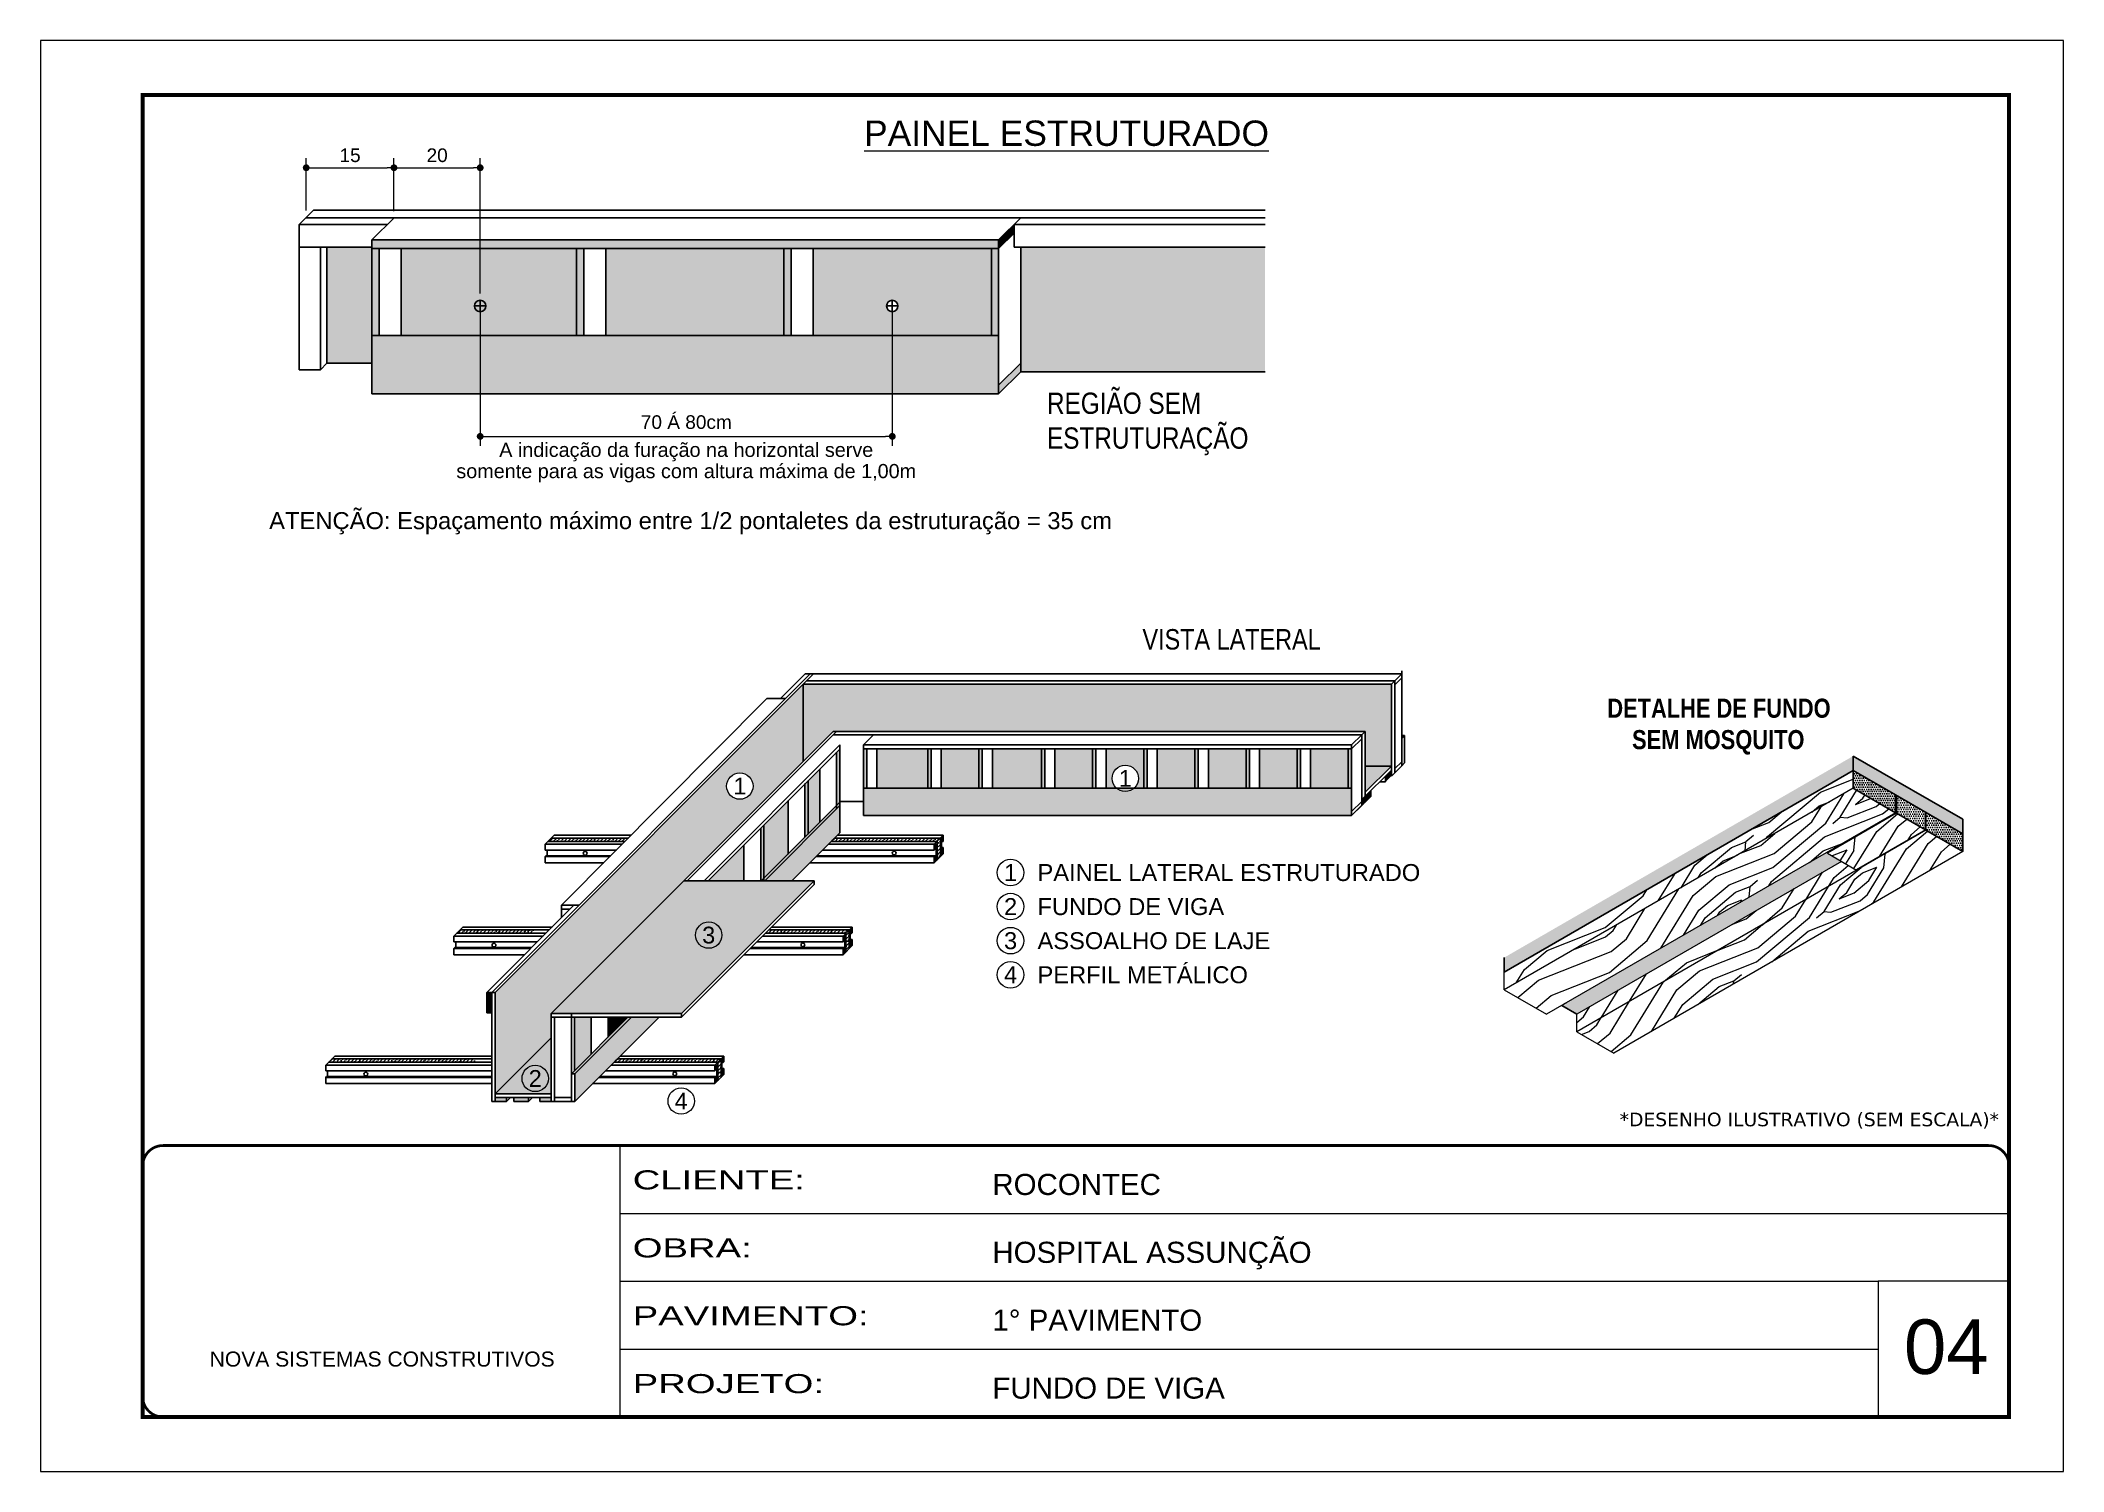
# Model space of a CAD drawing. Extents: x 3090 to 9343, y 762 to 5258.
# Drawn here: x 7845 to 9330, y 4208 to 5258 of the extents above; entities that cross this region are included whole.
import ezdxf
from ezdxf.enums import TextEntityAlignment as Align

# ---------------------------------------------------------------- set-up
doc = ezdxf.new("R2010")
doc.units = 0
doc.linetypes.add('CONTINUO', pattern=[0])
doc.linetypes.add('DASHED', pattern=[0.75, 0.5, -0.25])
for name, color, linetype, lineweight in [('CARIMBO', 255, 'Continuous', 9), ('Demarcação 1', 251, 'Continuous', 9), ('Folhas', 255, 'Continuous', 9), ('fundo', 100, 'Continuous', 9), ('Madeira', 126, 'Continuous', 18), ('SARRAFO DE PRESSAO', 251, 'DASHED', 9)]:
    doc.layers.add(name, color=color, linetype=linetype, lineweight=lineweight)
for name, color, linetype in [('COTA', 241, 'Continuous'), ('HACHURA MADEIRAS', 1, 'Continuous'), ('material do compensado', 7, 'Continuous'), ('texto', 7, 'Continuous')]:
    doc.layers.add(name, color=color, linetype=linetype)
doc.layers.add('Demarcação 2', color=254, linetype='Continuous', lineweight=9, true_color=0xe0e0e0)
doc.styles.add('ARIAL', font='arial.ttf')
doc.styles.add('CESAR1', font='arial.ttf', dxfattribs={"oblique": 15})
doc.styles.add('ROMANC', font='techb___.ttf', dxfattribs={"height": 2.5})
doc.styles.get("Standard").update_dxf_attribs({"font": 'arial.ttf'})
doc.styles.add('stylellllll', font='verdana.ttf', dxfattribs={"height": 2})
doc.styles.add('Tecnologia', font='')
doc.styles.add('texto', font='ARIALN.TTF')
doc.styles.get('Tecnologia').set_extended_font_data('Forgotten Futurist')
doc.dimstyles.new('1x', dxfattribs={"dimtxt": 10, "dimasz": 5, "dimexe": 7, "dimexo": 5, "dimgap": 4, "dimtad": 1, "dimdec": 1, "dimdsep": 46, "dimtxsty": 'Standard', "dimblk": 'DOT', "dimcen": 0.09, "dimclrd": 4, "dimclre": 4, "dimclrt": 2, "dimadec": 0, "dimazin": 2, "dimtfac": 1, "dimtdec": 1, "dimtmove": 0, "dimatfit": 3, "dimldrblk": 'DOT', "dimfxl": 1, "dimtolj": 1, "dimtzin": 0, "dimlwd": 9, "dimlwe": 9, "dimarcsym": 0})
pattern_1 = [(45, (5637.4348, 52896.9668), (0.99436891, 3.64601934), [4.6875, -0.9375, 0, -0.9375])]
pattern_2 = [(355, (-40489.24, 1860.12), (111.07494, 93.20294), [5.12645, -97.40264]), (85, (-40445.26, 1892.29), (-93.20294, 111.07494), [10.2529, -92.27619]), (40, (-40466.58, 1883.87), (8.936, 102.13894), [7.24881, -21.74642, 7.24881, -14.497615, 50.751904, -43.50449]), (40, (-40494.79, 1855.46), (8.936, 102.13894), [7.24983, -14.49967, 7.24983, -115.99871]), (40, (-40458.15, 1862.546), (8.936, 102.13894), [7.24983, -137.7482]), (40, (-40448.384, 1856.546), (8.936, 102.13894), [7.24983, -137.7482]), (40, (-40462.81, 1868.1), (8.936, 102.13894), [7.24983, -137.7482]), (40, (-40467.47, 1873.65), (8.936, 102.13894), [14.49967, -130.49838]), (40, (-40435.235, 1948.024), (8.936, 102.13894), [14.49967, -130.49838]), (40, (-40477.24, 1879.654), (8.936, 102.13894), [28.99933, -115.99871]), (40, (-40481.9, 1885.21), (8.936, 102.13894), [28.99933, -115.99871]), (40, (-40412.83, 1910.04), (8.936, 102.13894), [28.99933, -115.99871]), (40, (-40486.11, 1895.87), (8.936, 102.13894), [21.7497, -123.24834]), (40, (-40505.2, 1912.98), (8.936, 102.13894), [21.7497, -123.24834]), (40, (-40495.88, 1901.87), (8.936, 102.13894), [21.7497, -123.24834]), (40, (-40426.81, 1926.7), (8.936, 102.13894), [36.24951, -108.74853]), (40, (-40436.575, 1932.7), (8.936, 102.13894), [36.24951, -108.74853]), (40, (-40428.595, 1906.275), (8.936, 102.13894), [50.74931, -94.24873]), (21.56505, (-40478.132, 1869.44), (102.138945, -8.936), [11.4631, -217.79893]), (21.56505, (-40455.024, 1898.295), (102.138945, -8.936), [11.4631, -217.79893]), (21.56505, (-40461.024, 1888.528), (102.138945, -8.936), [11.4631, -217.79893]), (21.56505, (-40484.133, 1859.673), (102.138945, -8.936), [22.9262, -206.33583]), (21.56505, (-40459.684, 1903.85), (102.138945, -8.936), [34.3893, -194.87273]), (21.56505, (-40469.45, 1909.85), (102.138945, -8.936), [45.8524, -183.40963]), (21.56505, (-40479.22, 1915.85), (102.138945, -8.936), [45.8524, -183.40963]), (21.56505, (-40491.86, 1947.83), (102.138945, -8.936), [45.8524, -183.40963]), (21.56505, (-40492.75, 1937.62), (102.138945, -8.936), [57.3155, -171.94653]), (21.56505, (-40488.54, 1926.957), (102.138945, -8.936), [57.3155, -171.94653]), (58.43495, (-40456.364, 1882.974), (8.936, 102.138945), [11.4631, -217.79893]), (58.43495, (-40472.58, 1874.1), (8.936, 102.138945), [11.4631, -217.79893]), (58.43495, (-40489.24, 1860.12), (8.936, 102.138945), [22.9262, -206.33583]), (58.43495, (-40457.26, 1872.76), (8.936, 102.138945), [22.9262, -206.33583]), (58.43495, (-40499.9, 1855.907), (8.936, 102.138945), [34.3893, -194.87273]), (58.43495, (-40510.114, 1856.8), (8.936, 102.138945), [45.8524, -183.40963]), (58.43495, (-40417.743, 1853.865), (8.936, 102.138945), [45.8524, -183.40963]), (58.43495, (-40452.598, 1867.206), (8.936, 102.138945), [45.8524, -183.40963]), (58.43495, (-40433.063, 1855.205), (8.936, 102.138945), [57.3155, -171.94653]), (58.43495, (-40442.83, 1861.206), (8.936, 102.138945), [57.3155, -171.94653])]
pattern_3 = [(0, (-29596.7228, -5893.8315), (0.82275303, 1.645506056), [0, -1.645506056])]

msp = doc.modelspace()

# ---------------------------------------------------------------- texts
at = {"style": 'stylellllll'}
msp.add_text('*DESENHO ILUSTRATIVO (SEM ESCALA)*', height=10, dxfattribs=at).set_placement((9282.51, 4461.01), align=Align.RIGHT)
at = {"layer": 'CARIMBO', "linetype": 'Continuous', "ltscale": 2, "style": 'ARIAL'}
msp.add_text('%%UPAINEL ESTRUTURADO', height=18.59, dxfattribs=at).set_placement((8598.09, 5180.35), align=Align.CENTER)
at = {"layer": 'CARIMBO', "linetype": 'Continuous', "ltscale": 2, "style": 'texto'}
for s, height, p in [('REGIÃO SEM', 15.6, (8583.75, 4983.72)), ('ESTRUTURAÇÃO', 15.6, (8583.75, 4958.15)), ('VISTA LATERAL', 15, (8653.85, 4810.79))]:
    msp.add_text(s, height=height, dxfattribs=at).set_placement(p)
at = {"layer": 'CARIMBO', "color": 2, "style": 'ARIAL'}
for s, height, p in [('A indicação da furação na horizontal serve', 10.4, (8318.95, 4957.34)), ('somente para as vigas com altura máxima de 1,00m', 10.4, (8318.95, 4941.74)), ('ATENÇÃO: Espaçamento máximo entre 1/2 pontaletes da estruturação = 35 cm  ', 12.48, (8326.97, 4905.37))]:
    msp.add_text(s, height=height, dxfattribs=at).set_placement(p, align=Align.MIDDLE_CENTER)
at = {"layer": 'CARIMBO', "style": 'ARIAL'}
for s, height, p in [('1', 12.32, (8641.24, 4716.27)), ('1', 12.32, (8358.3, 4710.6)), ('1', 12.44, (8557.03, 4647.17)), ('2', 12.44, (8557.03, 4622.17)), ('3', 12.32, (8335.44, 4601.28)), ('3', 12.44, (8557.03, 4597.17)), ('4', 12.44, (8557.03, 4572.17)), ('2', 12.32, (8208.11, 4496.07)), ('4', 12.32, (8315.26, 4479.51))]:
    msp.add_text(s, height=height, dxfattribs=at).set_placement(p, align=Align.MIDDLE_CENTER)
at = {"layer": 'CARIMBO', "style": 'CESAR1'}
for s, p in [('PAINEL LATERAL ESTRUTURADO', (8576.8, 4647.17)), ('FUNDO DE VIGA', (8576.8, 4622.17)), ('ASSOALHO DE LAJE', (8576.8, 4597.17)), ('PERFIL METÁLICO', (8576.8, 4572.17))]:
    msp.add_text(s, height=12.436, dxfattribs=at).set_placement(p, align=Align.MIDDLE_LEFT)
at = {"layer": 'CARIMBO', "style": 'ARIAL'}
msp.add_text('04', height=40, dxfattribs=at).set_placement((9212.79, 4279.25))
at = {"layer": 'texto', "style": 'ROMANC'}
for s, p in [('DETALHE DE FUNDO ', (9079.24, 4767.75)), ('SEM MOSQUITO', (9076.5, 4744.7))]:
    msp.add_text(s, height=14, dxfattribs=at).set_placement(p, align=Align.MIDDLE_CENTER)

# ---------------------------------------------------------------- blocks, each defined once
blk = doc.blocks.new('9999999999')
at = {"color": 30, "linetype": 'CONTINUO'}
for p, q in [((98564.6, 34230.2), (98564.6, 34429.4)), ((98564.6, 34379.6), (99584, 34379.6)), ((98564.6, 34329.8), (99488, 34329.8)), ((99584, 34329.8), (99488, 34329.8)), ((99488, 34329.8), (99488, 34230.2)), ((98564.6, 34280), (99488, 34280))]:
    blk.add_line(p, q, dxfattribs=at)
at = {"color": 30, "linetype": 'CONTINUO', "const_width": 2}
blk.add_lwpolyline([(99584, 34230.2), (99584, 34414.4, 0.414214), (99569, 34429.4), (98229, 34429.4, 0.414214), (98214, 34414.4), (98214, 34245.2, 0.414214), (98229, 34230.2), (99584, 34230.2)], format="xyb", dxfattribs=at)
at = {"layer": 'Folhas'}
blk.add_lwpolyline([(98139, 34190.2), (99624, 34190.2), (99624, 35240.2), (98139, 35240.2)], close=True, dxfattribs=at)
at = {"layer": 'Folhas', "color": 30, "const_width": 3}
blk.add_lwpolyline([(98214, 34230.2), (99584, 34230.2), (99584, 35200.2), (98214, 35200.2)], close=True, dxfattribs=at)
at = {"color": 7, "linetype": 'Continuous', "ltscale": 5, "style": 'ARIAL'}
for s, height, p in [('ROCONTEC', 15.48, (98837.7, 34393.1)), ('HOSPITAL ASSUNÇÃO', 15.483, (98837.7, 34343.3)), ('1° PAVIMENTO', 15.483, (98837.7, 34293.5)), ('NOVA SISTEMAS CONSTRUTIVOS', 11.059, (98263.2, 34267.2)), ('FUNDO DE VIGA', 15.483, (98837.7, 34243.7))]:
    blk.add_text(s, height=height, dxfattribs=at).set_placement(p)
at = {"layer": 'Folhas', "color": 7, "style": 'Tecnologia', "width": 1.5}
for s, p in [('CLIENTE:', (98573.7, 34397.2)), ('OBRA:', (98573.7, 34347.3)), ('PAVIMENTO:', (98573.7, 34297.5)), ('PROJETO:', (98573.7, 34247.7))]:
    blk.add_text(s, height=14, dxfattribs=at).set_placement(p)
blk = doc.blocks.new('_Dot')
at = {"color": 0, "linetype": 'ByBlock', "lineweight": -2}
blk.add_line((-0.5, 0), (-1, 0), dxfattribs=at)
at = {"color": 0, "linetype": 'ByBlock', "const_width": 0.5}
blk.add_lwpolyline([(-0.25, 0, 1), (0.25, 0, 1)], format="xyb", close=True, dxfattribs=at)
blk = doc.blocks.new('*D7')
at = {"layer": 'COTA', "color": 4, "lineweight": 9, "transparency": 16777216}
for p, q in [((8040, 5132.9), (8040, 5171.3)), ((8104.4, 5132.5), (8104.4, 5171.3)), ((8045, 5164.3), (8099.4, 5164.3))]:
    blk.add_line(p, q, dxfattribs=at)
at = {"layer": 'Defpoints', "color": 0, "transparency": 16777216}
for p in [(8104.4, 5164.3), (8040, 5127.9), (8104.4, 5127.5)]:
    blk.add_point(p, dxfattribs=at)
at = {"layer": 'COTA', "color": 4, "lineweight": 9, "transparency": 16777216, "xscale": 5, "yscale": 5, "zscale": 5, "rotation": 180}
blk.add_blockref('_Dot', (8040, 5164.3), dxfattribs=at)
at = {"layer": 'COTA', "color": 4, "lineweight": 9, "transparency": 16777216, "xscale": 5, "yscale": 5, "zscale": 5}
blk.add_blockref('_Dot', (8104.4, 5164.3), dxfattribs=at)
at = {"layer": 'COTA', "color": 2, "transparency": 16777216, "insert": (8072.2, 5173.4), "char_height": 10, "attachment_point": 5}
blk.add_mtext('\\A1;15', dxfattribs=at)
blk = doc.blocks.new('*D8')
at = {"layer": 'COTA', "color": 4, "lineweight": 9, "transparency": 16777216}
for p, q in [((8104.4, 5132.5), (8104.4, 5171.3)), ((8167.7, 5072), (8167.7, 5171.3)), ((8109.4, 5164.3), (8162.7, 5164.3))]:
    blk.add_line(p, q, dxfattribs=at)
at = {"layer": 'Defpoints', "color": 0, "transparency": 16777216}
for p in [(8167.7, 5164.3), (8104.4, 5127.5), (8167.7, 5067)]:
    blk.add_point(p, dxfattribs=at)
at = {"layer": 'COTA', "color": 4, "lineweight": 9, "transparency": 16777216, "xscale": 5, "yscale": 5, "zscale": 5, "rotation": 180}
blk.add_blockref('_Dot', (8104.4, 5164.3), dxfattribs=at)
at = {"layer": 'COTA', "color": 4, "lineweight": 9, "transparency": 16777216, "xscale": 5, "yscale": 5, "zscale": 5}
blk.add_blockref('_Dot', (8167.7, 5164.3), dxfattribs=at)
at = {"layer": 'COTA', "color": 2, "transparency": 16777216, "insert": (8136.1, 5173.4), "char_height": 10, "attachment_point": 5}
blk.add_mtext('\\A1;20', dxfattribs=at)
blk = doc.blocks.new('*D9')
at = {"layer": 'COTA', "color": 4, "lineweight": 9, "transparency": 16777216}
for p, q in [((8167.7, 5062), (8167.7, 4960.2)), ((8470.2, 5062), (8470.2, 4960.2)), ((8172.7, 4967.2), (8465.2, 4967.2))]:
    blk.add_line(p, q, dxfattribs=at)
at = {"layer": 'Defpoints', "color": 0, "transparency": 16777216}
for p in [(8167.7, 5067), (8470.2, 5067), (8470.2, 4967.2)]:
    blk.add_point(p, dxfattribs=at)
at = {"layer": 'COTA', "color": 4, "lineweight": 9, "transparency": 16777216, "xscale": 5, "yscale": 5, "zscale": 5, "rotation": 180}
blk.add_blockref('_Dot', (8167.7, 4967.2), dxfattribs=at)
at = {"layer": 'COTA', "color": 4, "lineweight": 9, "transparency": 16777216, "xscale": 5, "yscale": 5, "zscale": 5}
blk.add_blockref('_Dot', (8470.2, 4967.2), dxfattribs=at)
at = {"layer": 'COTA', "color": 2, "transparency": 16777216, "insert": (8319, 4977.6), "char_height": 10, "attachment_point": 5}
blk.add_mtext('\\A1;70 Á 80cm', dxfattribs=at)

# ---------------------------------------------------------------- dimensions: what is measured, and where the dimension line sits
at = {"layer": 'COTA'}
for base, p1, p2, text, picture, middle in [((8104.44, 5164.31), (8040.01, 5127.89), (8104.44, 5127.51), '15', '*D7', (8072.23, 5173.42)), ((8167.72, 5164.31), (8104.44, 5127.51), (8167.72, 5067.04), '20', '*D8', (8136.08, 5173.42)), ((8470.18, 4967.21), (8167.72, 5067.04), (8470.18, 5067.04), '70 Á 80cm', '*D9', (8318.95, 4977.56))]:
    dim = msp.add_linear_dim(base=base, p1=p1, p2=p2, text=text, dimstyle='1x', dxfattribs=at)
    dim.commit()
    dim.dimension.update_dxf_attribs({"geometry": picture, "text_midpoint": middle})

# ---------------------------------------------------------------- hatches: boundary and pattern name
at = {"linetype": 'ByBlock', "ltscale": 2}
for points in [[(8548.27, 5111.42), (8088.22, 5111.42), (8088.22, 5105.04), (8548.27, 5105.04)], [(8088.11, 5041.33), (8093.43, 5041.33), (8093.43, 5104.93), (8088.11, 5104.93)], [(8238.29, 5041.33), (8243.61, 5041.33), (8243.62, 5104.93), (8238.29, 5104.93)], [(8429.24, 4693.84), (8431.59, 4696.19), (8431.59, 4737.63), (8429.24, 4735.28)], [(8448.89, 4709.07), (8451.33, 4709.07), (8451.33, 4737.79), (8448.89, 4737.79)], [(8496.17, 4709.07), (8498.61, 4709.07), (8498.61, 4737.79), (8496.17, 4737.79)], [(8533.7, 4709.07), (8536.14, 4709.07), (8536.14, 4737.79), (8533.7, 4737.79)], [(8579.63, 4709.07), (8582.07, 4709.07), (8582.07, 4737.79), (8579.63, 4737.79)], [(8617.17, 4709.07), (8619.6, 4709.07), (8619.6, 4737.79), (8617.17, 4737.79)], [(8654.7, 4709.07), (8657.14, 4709.07), (8657.14, 4737.79), (8654.7, 4737.79)], [(8692.23, 4709.07), (8694.67, 4709.07), (8694.67, 4737.79), (8692.23, 4737.79)], [(8729.77, 4709.07), (8732.2, 4709.07), (8732.2, 4737.79), (8729.77, 4737.79)], [(8767.3, 4709.07), (8769.74, 4709.07), (8769.74, 4737.79), (8767.3, 4737.79)], [(8804.83, 4709.07), (8807.27, 4709.07), (8807.27, 4737.79), (8804.83, 4737.79)], [(8846.16, 4747.77), (8844.14, 4747.77), (8844.14, 4745.54)], [(8405.9, 4672.97), (8408.25, 4675.33), (8408.25, 4714.62), (8405.9, 4712.27)], [(8429.35, 4693.94), (8429.35, 4696.42), (8375.95, 4643.02), (8375.95, 4641.14), (8376.54, 4641.14)], [(8375.84, 4681.88), (8373.49, 4679.53), (8373.49, 4641.03), (8375.84, 4641.03)], [(8278.68, 4541.01), (8276.11, 4541.01), (8234.66, 4499.55), (8237.22, 4499.55)], [(8261.47, 4526.36), (8263.82, 4528.72), (8263.82, 4540.9), (8261.47, 4540.9)]]:
    msp.add_hatch(color=256, dxfattribs=at).paths.add_polyline_path(points)
for points in [[(8559.62, 5116.3), (8559.62, 5122.67), (8548.27, 5111.42), (8548.27, 5105.04)], [(8390.67, 5041.33), (8396, 5041.33), (8396, 5105.04), (8390.67, 5105.04)], [(8836.53, 4717.98), (8836.53, 4722.18), (8832.3, 4717.98), (8832.3, 4713.79)], [(8821.36, 4707.14), (8815.38, 4701.2), (8815.38, 4697.01), (8821.36, 4702.94)], [(8176.14, 4559.16), (8172.47, 4559.16), (8172.47, 4544.3), (8176.14, 4544.3)]]:
    msp.add_hatch(color=256).paths.add_polyline_path(points)
h = msp.add_hatch(color=256)
h.paths.add_polyline_path([(8548.27, 5004.79), (8548.27, 4998.41), (8564.5, 5014.5), (8564.5, 5020.88)])
h.paths.add_polyline_path([(8542.95, 5041.33), (8548.27, 5041.33), (8548.27, 5105.04), (8542.95, 5105.04)])
at = {"linetype": 'Continuous', "ltscale": 1.5}
h = msp.add_hatch(dxfattribs=at)
h.set_pattern_fill('ANSI36', color=256, scale=15, style=0)
h.set_pattern_definition(pattern_1)
h.paths.add_polyline_path([(8219.9, 4672.46), (8217.4, 4669.95), (8273.96, 4669.95), (8276.45, 4672.46)])
h = msp.add_hatch(dxfattribs=at)
h.set_pattern_fill('ANSI36', color=256, scale=15, style=0)
h.set_pattern_definition(pattern_1)
h.paths.add_polyline_path([(8505.59, 4672.46), (8427.86, 4672.46), (8425.36, 4669.95), (8503.09, 4669.95)])
h.paths.add_polyline_path([(8505.59, 4672.46), (8503.09, 4669.95), (8503.09, 4656.34), (8505.59, 4658.84)])
h = msp.add_hatch(dxfattribs=at)
h.set_pattern_fill('ANSI36', color=256, scale=15, style=0)
h.set_pattern_definition(pattern_1)
h.paths.add_polyline_path([(8152.92, 4605.09), (8150.42, 4602.58), (8206.98, 4602.58), (8209.48, 4605.09)])
h = msp.add_hatch(dxfattribs=at)
h.set_pattern_fill('ANSI36', color=256, scale=15, style=0)
h.set_pattern_definition(pattern_1)
h.paths.add_polyline_path([(8438.61, 4605.09), (8436.11, 4602.58), (8436.11, 4588.97), (8438.61, 4591.47)])
h.paths.add_polyline_path([(8379.61, 4605.09), (8377.1, 4602.58), (8436.11, 4602.58), (8438.61, 4605.09)])
h = msp.add_hatch(dxfattribs=at)
h.set_pattern_fill('ANSI36', color=256, scale=15, style=0)
h.set_pattern_definition(pattern_1)
h.paths.add_polyline_path([(8058.85, 4510.46), (8056.34, 4507.96), (8163.82, 4507.96), (8163.82, 4510.46)])
h = msp.add_hatch(dxfattribs=at)
h.set_pattern_fill('ANSI36', color=256, scale=15, style=0)
h.set_pattern_definition(pattern_1)
h.paths.add_polyline_path([(8344.54, 4510.46), (8342.03, 4507.96), (8342.03, 4494.35), (8344.54, 4496.85)])
h.paths.add_polyline_path([(8268.44, 4510.46), (8265.93, 4507.96), (8342.03, 4507.96), (8344.54, 4510.46)])
at = {"linetype": 'ByBlock', "ltscale": 2}
h = msp.add_hatch(color=256, dxfattribs=at)
h.paths.add_polyline_path([(8186.92, 4482.17), (8178.7, 4482.17), (8178.7, 4479.25), (8186.92, 4479.25)])
h.paths.add_polyline_path([(8203.22, 4482.17), (8192.43, 4482.17), (8192.43, 4479.25), (8203.22, 4479.25)])
h.paths.add_polyline_path([(8219.77, 4482.17), (8211.55, 4482.17), (8211.55, 4479.25), (8219.77, 4479.25)])
at = {"layer": 'Demarcação 1'}
h = msp.add_hatch(color=256, dxfattribs=at)
h.paths.add_polyline_path([(8198.43, 4496.07, 1), (8217.79, 4496.07, 1)], flags=17)
h.paths.add_polyline_path([(8219.77, 4543.77), (8404.81, 4728.81), (8404.81, 4785.28), (8404.81, 4785.28), (8178.7, 4559.17), (8178.7, 4484.74), (8219.77, 4525.8)])
h.paths.add_polyline_path([(8348.63, 4710.6, -1), (8367.98, 4710.6, -1)], flags=16)
h.paths.add_polyline_path([(8200.23, 4486.82), (8215.99, 4486.82), (8215.99, 4505.37), (8200.23, 4505.37)], flags=24)
h.paths.add_polyline_path([(8350.43, 4701.35), (8366.18, 4701.35), (8366.18, 4719.91), (8350.43, 4719.91)], flags=24)
for points in [[(8404.81, 4728.81), (8426.75, 4750.75), (8817.31, 4750.75), (8817.31, 4725.12), (8836.53, 4725.12), (8836.53, 4785.28), (8404.81, 4785.28)], [(8817.31, 4725.12), (8817.31, 4706.07), (8836.53, 4725.12)]]:
    msp.add_hatch(color=256, dxfattribs=at).paths.add_polyline_path(points)
h = msp.add_hatch(color=256, dxfattribs=at)
h.paths.add_polyline_path([(8178.7, 4484.74), (8219.77, 4484.74), (8219.77, 4525.8)])
h.paths.add_polyline_path([(8198.43, 4496.07, -1), (8217.79, 4496.07, -1)], flags=16)
h.paths.add_polyline_path([(8200.23, 4486.82), (8215.99, 4486.82), (8215.99, 4505.37), (8200.23, 4505.37)], flags=24)
at = {"layer": 'Demarcação 2'}
for points in [[(8088.22, 5105.04), (8088.22, 5105.04), (8088.22, 5106.1), (8055.22, 5106.1), (8055.22, 5020.88), (8088.22, 5020.88)], [(8109.77, 5041.33), (8238.4, 5041.33), (8238.4, 5105.04), (8109.77, 5105.04)], [(8259.95, 5041.33), (8390.67, 5041.33), (8390.67, 5105.04), (8259.95, 5105.04)], [(8564.5, 5106.1), (8564.5, 5014.5), (8743.78, 5014.5), (8743.78, 5106.1)], [(8548.27, 5041.33), (8088.22, 5041.33), (8088.22, 5004.79), (8088.22, 4998.41), (8548.27, 4998.41)], [(8458.86, 4709.07), (8496.27, 4709.07), (8496.27, 4737.89), (8458.86, 4737.89)], [(8506.14, 4709.07), (8533.81, 4709.07), (8533.81, 4737.89), (8506.14, 4737.89)], [(8543.67, 4709.07), (8579.74, 4709.07), (8579.74, 4737.89), (8543.67, 4737.89)], [(8589.61, 4709.07), (8617.27, 4709.07), (8617.27, 4737.89), (8589.61, 4737.89)], [(8664.67, 4709.07), (8692.34, 4709.07), (8692.34, 4737.89), (8664.67, 4737.89)], [(8702.21, 4709.07), (8729.87, 4709.07), (8729.87, 4737.89), (8702.21, 4737.89)], [(8739.74, 4709.07), (8767.41, 4709.07), (8767.41, 4737.89), (8739.74, 4737.89)], [(8777.27, 4709.07), (8804.94, 4709.07), (8804.94, 4737.89), (8777.27, 4737.89)], [(8408.36, 4675.43), (8417.03, 4684.1), (8417.03, 4723.06), (8408.36, 4714.39)], [(8807.38, 4709.07), (8647.71, 4709.07, -0.3830345), (8634.78, 4709.07), (8449, 4709.07), (8449, 4689.07), (8807.38, 4689.07)], [(8375.95, 4643.02), (8393.69, 4660.76), (8393.69, 4699.72), (8375.95, 4681.99)], [(8431.7, 4679.21), (8431.7, 4696.29), (8376.54, 4641.14), (8396.54, 4641.14), (8431.69, 4676.29)], [(8335.1, 4641.14), (8361.28, 4641.14), (8361.28, 4667.31)], [(8237.01, 4501.9), (8249.26, 4514.15), (8249.26, 4541.01), (8237.01, 4541.01)], [(8298.98, 4541.01), (8293.49, 4541.01), (8278.68, 4541.01), (8237.22, 4499.55), (8237.22, 4479.25)], [(8263.93, 4528.82), (8276.11, 4541.01), (8263.93, 4541.01)]]:
    msp.add_hatch(color=256, dxfattribs=at).paths.add_polyline_path(points)
h = msp.add_hatch(color=256, dxfattribs=at)
h.paths.add_polyline_path([(8466, 5062.86, -1), (8474.36, 5062.86, -1)], flags=16)
h.paths.add_polyline_path([(8412.22, 5041.33), (8542.95, 5041.33), (8542.95, 5105.04), (8412.22, 5105.04)])
h = msp.add_hatch(color=256, dxfattribs=at)
h.paths.add_polyline_path([(8650.92, 4716.27, -1), (8631.57, 4716.27, -1)], flags=16)
h.paths.add_polyline_path([(8633.37, 4707.02), (8649.12, 4707.02), (8649.12, 4725.58), (8633.37, 4725.58)], flags=24)
h.paths.add_polyline_path([(8627.14, 4709.07), (8654.81, 4709.07), (8654.81, 4737.89), (8627.14, 4737.89)])
h = msp.add_hatch(color=256, dxfattribs=at)
h.paths.add_polyline_path([(8219.77, 4543.77), (8222.34, 4543.77), (8234.66, 4543.77), (8315.41, 4543.77), (8412.77, 4641.14), (8317.13, 4641.14)])
h.paths.add_polyline_path([(8327.51, 4591.76), (8343.37, 4591.76), (8343.37, 4610.64), (8327.51, 4610.64)], flags=24)
at = {"layer": 'fundo'}
h = msp.add_hatch(color=252, dxfattribs=at)
h.dxf.hatch_style = 1
h.paths.add_polyline_path([(8919.42, 4584.79), (8919.42, 4574.13), (9175.57, 4722.02), (9175.57, 4732.67)])
h = msp.add_hatch(color=252, dxfattribs=at)
h.dxf.hatch_style = 1
h.paths.add_polyline_path([(9206.65, 4714.73), (9175.57, 4732.67), (9175.57, 4722.02), (9206.65, 4704.08), (9255.98, 4675.59), (9255.98, 4686.25)])
h = msp.add_hatch(color=252, dxfattribs=at)
h.dxf.hatch_style = 1
h.paths.add_polyline_path([(9166.94, 4655.28), (9156.57, 4661.27), (9156.57, 4662.14), (8961.78, 4549.68), (8972.7, 4543.37)])
at = {"layer": 'HACHURA MADEIRAS'}
h = msp.add_hatch(dxfattribs=at)
h.set_pattern_fill('DOTS', scale=1.036539)
h.set_pattern_definition(pattern_3)
h.paths.add_polyline_path([(9206.65, 4691.05), (9206.65, 4704.08), (9175.57, 4722.02), (9175.57, 4709)])
h = msp.add_hatch(dxfattribs=at)
h.set_pattern_fill('DOTS', scale=1.036539)
h.set_pattern_definition(pattern_3)
h.paths.add_polyline_path([(9207.4, 4703.64), (9207.4, 4690.62), (9228.54, 4678.41), (9228.54, 4691.43)])
h = msp.add_hatch(dxfattribs=at)
h.set_pattern_fill('DOTS', scale=1.036539)
h.set_pattern_definition(pattern_3)
h.paths.add_polyline_path([(9228.84, 4691.26), (9228.84, 4678.24), (9255.98, 4662.57), (9255.98, 4675.59)])
at = {"layer": 'Madeira'}
h = msp.add_hatch(dxfattribs=at)
h.set_pattern_fill('PATRON00077', color=256, scale=102.529099, angle=355, pattern_type=2)
h.set_pattern_definition(pattern_2)
h.paths.add_polyline_path([(8919.42, 4574.13), (8919.42, 4561.11), (9175.57, 4709), (9175.57, 4722.02)])
h = msp.add_hatch(dxfattribs=at)
h.set_pattern_fill('PATRON00077', color=256, scale=102.529099, angle=355, pattern_type=2)
h.set_pattern_definition([(355, (-9386.72, -67380.45), (111.07494, 93.20294), [5.12645, -97.40264]), (85, (-9342.74, -67348.28), (-93.20294, 111.07494), [10.25291, -92.27619]), (40, (-9364.06, -67356.7), (8.936, 102.138945), [7.248807, -21.74642, 7.248807, -14.497615, 50.751904, -43.504487]), (40, (-9392.276, -67385.11), (8.936, 102.138945), [7.24983, -14.499665, 7.24983, -115.99871]), (40, (-9355.63, -67378.02), (8.936, 102.138945), [7.24983, -137.74821]), (40, (-9345.866, -67384.024), (8.936, 102.138945), [7.24983, -137.74821]), (40, (-9360.29, -67372.47), (8.936, 102.138945), [7.24983, -137.74821]), (40, (-9364.954, -67366.916), (8.936, 102.138945), [14.49967, -130.49838]), (40, (-9332.72, -67292.546), (8.936, 102.138945), [14.49967, -130.49838]), (40, (-9374.72, -67360.916), (8.936, 102.138945), [28.99933, -115.99871]), (40, (-9379.38, -67355.36), (8.936, 102.138945), [28.99933, -115.99871]), (40, (-9310.31, -67330.53), (8.936, 102.138945), [28.99933, -115.99871]), (40, (-9383.594, -67344.7), (8.936, 102.138945), [21.7497, -123.24834]), (40, (-9402.68, -67327.59), (8.936, 102.138945), [21.7497, -123.24834]), (40, (-9393.36, -67338.7), (8.936, 102.138945), [21.7497, -123.24834]), (40, (-9324.29, -67313.87), (8.936, 102.138945), [36.24951, -108.74853]), (40, (-9334.06, -67307.87), (8.936, 102.138945), [36.24951, -108.74853]), (40, (-9326.08, -67334.295), (8.936, 102.138945), [50.74931, -94.24873]), (21.56505, (-9375.614, -67371.13), (102.138945, -8.936), [11.4631, -217.79893]), (21.56505, (-9352.506, -67342.275), (102.138945, -8.936), [11.4631, -217.79893]), (21.56505, (-9358.506, -67352.04), (102.138945, -8.936), [11.4631, -217.79893]), (21.56505, (-9381.615, -67380.897), (102.138945, -8.936), [22.9262, -206.33583]), (21.56505, (-9357.166, -67336.72), (102.138945, -8.936), [34.3893, -194.87273]), (21.56505, (-9366.933, -67330.72), (102.138945, -8.936), [45.8524, -183.40963]), (21.56505, (-9376.7, -67324.72), (102.138945, -8.936), [45.8524, -183.40963]), (21.56505, (-9389.34, -67292.74), (102.138945, -8.936), [45.8524, -183.40963]), (21.56505, (-9390.234, -67302.95), (102.138945, -8.936), [57.31551, -171.94653]), (21.56505, (-9386.02, -67313.613), (102.138945, -8.936), [57.31551, -171.94653]), (58.43495, (-9353.846, -67357.596), (8.936, 102.138945), [11.4631, -217.79893]), (58.43495, (-9370.06, -67366.47), (8.936, 102.138945), [11.4631, -217.79893]), (58.43495, (-9386.72, -67380.45), (8.936, 102.138945), [22.9262, -206.33583]), (58.43495, (-9354.74, -67367.81), (8.936, 102.138945), [22.9262, -206.33583]), (58.43495, (-9397.383, -67384.663), (8.936, 102.138945), [34.3893, -194.87273]), (58.43495, (-9407.596, -67383.77), (8.936, 102.138945), [45.8524, -183.40963]), (58.43495, (-9315.225, -67386.705), (8.936, 102.138945), [45.8524, -183.40963]), (58.43495, (-9350.08, -67373.363), (8.936, 102.138945), [45.8524, -183.40963]), (58.43495, (-9330.545, -67385.365), (8.936, 102.138945), [57.31551, -171.94653]), (58.43495, (-9340.313, -67379.364), (8.936, 102.138945), [57.31551, -171.94653])])
h.paths.add_polyline_path([(8919.42, 4561.11), (8950.5, 4543.17), (9206.65, 4691.05), (9175.57, 4709)])
h = msp.add_hatch(dxfattribs=at)
h.set_pattern_fill('PATRON00077', color=256, scale=102.529099, angle=355, pattern_type=2)
h.set_pattern_definition(pattern_2)
h.paths.add_polyline_path([(8999.85, 4514.69), (9255.98, 4662.57), (9228.84, 4678.24), (8972.8, 4530.41)])
h = msp.add_hatch(dxfattribs=at)
h.set_pattern_fill('PATRON00077', color=256, scale=102.529099, angle=355, pattern_type=2)
h.set_pattern_definition([(355, (-40511.2, 1872.86), (111.07494, 93.20294), [5.12645, -97.40264]), (85, (-40467.22, 1905.03), (-93.20294, 111.07494), [10.2529, -92.27619]), (40, (-40488.54, 1896.61), (8.936, 102.13894), [7.24881, -21.74642, 7.24881, -14.497615, 50.751904, -43.50449]), (40, (-40516.76, 1868.2), (8.936, 102.13894), [7.24983, -14.49967, 7.24983, -115.99871]), (40, (-40480.116, 1875.285), (8.936, 102.13894), [7.24983, -137.7482]), (40, (-40470.35, 1869.285), (8.936, 102.13894), [7.24983, -137.7482]), (40, (-40484.776, 1880.84), (8.936, 102.13894), [7.24983, -137.7482]), (40, (-40489.436, 1886.39), (8.936, 102.13894), [14.49967, -130.49838]), (40, (-40457.2, 1960.76), (8.936, 102.13894), [14.49967, -130.49838]), (40, (-40499.2, 1892.39), (8.936, 102.13894), [28.99933, -115.99871]), (40, (-40503.86, 1897.95), (8.936, 102.13894), [28.99933, -115.99871]), (40, (-40434.79, 1922.78), (8.936, 102.13894), [28.99933, -115.99871]), (40, (-40508.08, 1908.61), (8.936, 102.13894), [21.7497, -123.24834]), (40, (-40527.164, 1925.716), (8.936, 102.13894), [21.7497, -123.24834]), (40, (-40517.84, 1914.61), (8.936, 102.13894), [21.7497, -123.24834]), (40, (-40448.77, 1939.44), (8.936, 102.13894), [36.24951, -108.74853]), (40, (-40458.54, 1945.44), (8.936, 102.13894), [36.24951, -108.74853]), (40, (-40450.56, 1919.014), (8.936, 102.13894), [50.74931, -94.24873]), (21.56505, (-40500.097, 1882.18), (102.138945, -8.936), [11.4631, -217.79893]), (21.56505, (-40476.99, 1911.034), (102.138945, -8.936), [11.4631, -217.79893]), (21.56505, (-40482.99, 1901.267), (102.138945, -8.936), [11.4631, -217.79893]), (21.56505, (-40506.097, 1872.413), (102.138945, -8.936), [22.9262, -206.33583]), (21.56505, (-40481.65, 1916.59), (102.138945, -8.936), [34.3893, -194.87273]), (21.56505, (-40491.415, 1922.59), (102.138945, -8.936), [45.8524, -183.40963]), (21.56505, (-40501.18, 1928.59), (102.138945, -8.936), [45.8524, -183.40963]), (21.56505, (-40513.822, 1960.57), (102.138945, -8.936), [45.8524, -183.40963]), (21.56505, (-40514.716, 1950.357), (102.138945, -8.936), [57.3155, -171.94653]), (21.56505, (-40510.503, 1939.696), (102.138945, -8.936), [57.3155, -171.94653]), (58.43495, (-40478.33, 1895.713), (8.936, 102.138945), [11.4631, -217.79893]), (58.43495, (-40494.543, 1886.84), (8.936, 102.138945), [11.4631, -217.79893]), (58.43495, (-40511.204, 1872.86), (8.936, 102.138945), [22.9262, -206.33583]), (58.43495, (-40479.22, 1885.5), (8.936, 102.138945), [22.9262, -206.33583]), (58.43495, (-40521.865, 1868.646), (8.936, 102.138945), [34.3893, -194.87273]), (58.43495, (-40532.08, 1869.54), (8.936, 102.138945), [45.8524, -183.40963]), (58.43495, (-40439.707, 1866.604), (8.936, 102.138945), [45.8524, -183.40963]), (58.43495, (-40474.56, 1879.946), (8.936, 102.138945), [45.8524, -183.40963]), (58.43495, (-40455.028, 1867.945), (8.936, 102.138945), [57.3155, -171.94653]), (58.43495, (-40464.795, 1873.945), (8.936, 102.138945), [57.3155, -171.94653])])
h.paths.add_polyline_path([(9177.71, 4649.06), (9228.54, 4678.41), (9206.88, 4690.98), (9156.57, 4661.27)])
h = msp.add_hatch(dxfattribs=at)
h.set_pattern_fill('PATRON00077', color=256, scale=102.529099, angle=355, pattern_type=2)
h.set_pattern_definition(pattern_2)
h.paths.add_polyline_path([(9178.07, 4648.85), (9166.79, 4655.36), (8972.63, 4543.34), (8972.7, 4530.35)])

# ---------------------------------------------------------------- linework, layer by layer
at = {"linetype": 'ByBlock', "ltscale": 2}
for p, q in [((8034.79, 5122.67), (8045.23, 5133.11)), ((8104.44, 5127.51), (8088.22, 5111.42)), ((8564.5, 5127.51), (8548.27, 5111.42)), ((8034.79, 5122.67), (8034.79, 5106.1)), ((8088.22, 5111.42), (8548.27, 5111.42)), ((8088.22, 5105.04), (8088.22, 5111.42)), ((8559.62, 5116.3), (8548.27, 5105.04)), ((8548.27, 5111.42), (8548.27, 4998.41)), ((8559.62, 5106.1), (8559.62, 5122.67)), ((8034.79, 5106.1), (8034.79, 5016.05)), ((8050.39, 5106.1), (8050.39, 5016.05)), ((8055.22, 5106.1), (8055.22, 5020.88)), ((8088.22, 5105.04), (8088.22, 4998.41)), ((8088.22, 5105.04), (8088.22, 5004.79)), ((8088.22, 5105.04), (8548.27, 5105.04)), ((8093.54, 5105.04), (8093.54, 5041.33)), ((8109.77, 5041.33), (8109.77, 5105.04)), ((8238.4, 5105.04), (8238.4, 5041.33)), ((8243.73, 5105.04), (8243.73, 5041.33)), ((8259.95, 5041.33), (8259.95, 5105.04)), ((8390.67, 5105.04), (8390.67, 5041.33)), ((8396, 5105.04), (8396, 5041.33)), ((8412.22, 5041.33), (8412.22, 5105.04)), ((8542.95, 5105.04), (8542.95, 5041.33)), ((8564.5, 5014.5), (8564.5, 5106.1)), ((8050.39, 5016.05), (8055.22, 5020.88)), ((8088.22, 5020.88), (8055.22, 5020.88)), ((8088.22, 5020.88), (8055.22, 5020.88)), ((8564.5, 5020.88), (8548.27, 5004.79)), ((8564.5, 5014.5), (8548.27, 4998.41)), ((8844.14, 4789.98), (8839.09, 4784.97)), ((8319.7, 4641.14), (8429.31, 4750.75)), ((8431.7, 4679.21), (8431.7, 4737.73)), ((8456.43, 4748.18), (8449, 4740.81)), ((8449, 4740.81), (8807.38, 4740.81)), ((8449, 4737.9), (8449, 4740.81)), ((8449, 4737.9), (8449, 4689.07)), ((8449, 4737.9), (8449, 4709.07)), ((8449, 4737.89), (8807.38, 4737.89)), ((8451.44, 4737.9), (8451.44, 4709.07)), ((8458.86, 4709.07), (8458.86, 4737.9)), ((8496.27, 4737.9), (8496.27, 4709.07)), ((8498.71, 4737.9), (8498.71, 4709.07)), ((8506.14, 4709.07), (8506.14, 4737.9)), ((8533.81, 4737.9), (8533.81, 4709.07)), ((8536.25, 4737.9), (8536.25, 4709.07)), ((8543.67, 4709.07), (8543.67, 4737.9)), ((8579.74, 4737.9), (8579.74, 4709.07)), ((8582.18, 4737.9), (8582.18, 4709.07)), ((8589.61, 4709.07), (8589.61, 4737.9)), ((8617.27, 4737.9), (8617.27, 4709.07)), ((8619.71, 4737.9), (8619.71, 4709.07)), ((8627.14, 4709.07), (8627.14, 4737.9)), ((8654.81, 4737.89), (8654.81, 4709.07)), ((8657.24, 4737.89), (8657.24, 4709.07)), ((8664.67, 4709.07), (8664.67, 4737.89)), ((8692.34, 4737.89), (8692.34, 4709.07)), ((8694.78, 4737.89), (8694.78, 4709.07)), ((8702.21, 4709.07), (8702.21, 4737.89)), ((8729.87, 4737.89), (8729.87, 4709.07)), ((8732.31, 4737.89), (8732.31, 4709.07)), ((8739.74, 4709.07), (8739.74, 4737.89)), ((8767.41, 4737.89), (8767.41, 4709.07)), ((8769.84, 4737.89), (8769.84, 4709.07)), ((8777.27, 4709.07), (8777.27, 4737.89)), ((8804.94, 4737.89), (8804.94, 4709.07)), ((8814.81, 4748.18), (8807.38, 4740.81)), ((8814.81, 4745.26), (8807.38, 4737.89)), ((8807.38, 4740.81), (8807.38, 4737.89)), ((8807.38, 4737.89), (8807.38, 4689.07)), ((8814.81, 4748.18), (8817.31, 4750.75)), ((8814.81, 4748.18), (8814.81, 4696.44)), ((8844.14, 4745.54), (8846.16, 4747.77)), ((8846.16, 4747.77), (8844.14, 4747.77)), ((8846.16, 4727.77), (8846.16, 4747.77)), ((8417.03, 4684.1), (8417.03, 4723.06)), ((8429.35, 4693.94), (8429.35, 4735.38)), ((8844.14, 4725.54), (8836.53, 4717.98)), ((8844.14, 4725.54), (8846.16, 4727.77)), ((8406.01, 4673.08), (8406.01, 4712.38)), ((8408.36, 4675.43), (8408.36, 4714.73)), ((8431.7, 4698.77), (8374.06, 4641.14)), ((8393.69, 4660.76), (8393.69, 4700.06)), ((8449, 4699.36), (8431.7, 4699.36)), ((8814.81, 4699.36), (8807.38, 4691.99)), ((8814.81, 4696.44), (8807.38, 4689.07)), ((8821.36, 4702.94), (8810.98, 4692.64)), ((8817.31, 4698.93), (8814.81, 4696.44)), ((8373.6, 4641.14), (8373.6, 4679.63)), ((8375.95, 4641.14), (8375.95, 4681.99)), ((8431.7, 4679.21), (8431.69, 4676.29)), ((8215.33, 4667.88), (8215.33, 4663.69)), ((8215.33, 4667.88), (8258.57, 4667.88)), ((8215.33, 4667.88), (8271.91, 4667.88)), ((8215.33, 4663.69), (8267.74, 4663.69)), ((8216.77, 4663.69), (8216.77, 4659.46)), ((8217.4, 4669.95), (8273.96, 4669.95)), ((8219.9, 4672.46), (8276.45, 4672.46)), ((8221.97, 4674.52), (8278.51, 4674.52)), ((8419.09, 4663.69), (8501.02, 4663.69)), ((8423.29, 4667.88), (8501.02, 4667.88)), ((8425.36, 4669.95), (8503.09, 4669.95)), ((8427.86, 4672.46), (8505.59, 4672.46)), ((8429.93, 4674.52), (8507.66, 4674.52)), ((8501.02, 4667.88), (8501.02, 4663.69)), ((8501.66, 4667.61), (8501.66, 4664.33)), ((8502.46, 4668.41), (8502.46, 4656.49)), ((8503.09, 4669.95), (8503.09, 4656.34)), ((8505.59, 4672.46), (8505.59, 4658.84)), ((8506.22, 4672.17), (8506.22, 4660.24)), ((8506.22, 4669.71), (8507.04, 4669.71)), ((8506.22, 4665.46), (8507.66, 4665.46)), ((8506.22, 4664.84), (8507.04, 4664.84)), ((8507.04, 4672.99), (8507.04, 4669.71)), ((8507.04, 4664.84), (8507.04, 4661.06)), ((8215.33, 4658.82), (8262.9, 4658.82)), ((8215.33, 4654.27), (8245.04, 4654.27)), ((8215.33, 4654.27), (8258.37, 4654.27)), ((8215.97, 4659.46), (8263.53, 4659.46)), ((8409.67, 4654.27), (8501.02, 4654.27)), ((8414.22, 4658.82), (8501.02, 4658.82)), ((8414.86, 4659.46), (8501.66, 4659.46)), ((8501.66, 4656.49), (8502.46, 4656.49)), ((8506.22, 4661.06), (8507.04, 4661.06)), ((8412.89, 4641.14), (8412.89, 4638.37)), ((8227.47, 4614.16), (8227.47, 4623.18)), ((8227.47, 4620.26), (8233.57, 4620.26)), ((8152.92, 4605.09), (8218.39, 4605.09)), ((8154.99, 4607.15), (8220.46, 4607.15)), ((8379.59, 4605.09), (8438.61, 4605.09)), ((8381.66, 4607.15), (8440.68, 4607.15)), ((8438.61, 4605.09), (8438.61, 4591.47)), ((8439.24, 4604.8), (8439.24, 4592.87)), ((8440.06, 4605.62), (8440.06, 4602.34)), ((8148.35, 4600.51), (8191.59, 4600.51)), ((8148.35, 4600.51), (8213.82, 4600.51)), ((8148.35, 4600.51), (8148.35, 4596.32)), ((8148.35, 4596.32), (8209.62, 4596.32)), ((8148.35, 4591.45), (8204.75, 4591.45)), ((8148.99, 4592.09), (8205.39, 4592.09)), ((8149.79, 4596.32), (8149.79, 4592.09)), ((8150.42, 4602.58), (8215.88, 4602.58)), ((8365.95, 4591.45), (8434.04, 4591.45)), ((8366.59, 4592.09), (8434.68, 4592.09)), ((8370.82, 4596.32), (8434.04, 4596.32)), ((8375.02, 4600.51), (8434.04, 4600.51)), ((8377.08, 4602.58), (8436.11, 4602.58)), ((8434.04, 4600.51), (8434.04, 4596.32)), ((8434.68, 4600.24), (8434.68, 4596.96)), ((8434.68, 4589.12), (8435.48, 4589.12)), ((8435.48, 4601.04), (8435.48, 4589.12)), ((8436.11, 4602.58), (8436.11, 4588.97)), ((8439.24, 4602.34), (8440.06, 4602.34)), ((8439.24, 4598.09), (8440.68, 4598.09)), ((8439.24, 4597.47), (8440.06, 4597.47)), ((8439.24, 4593.69), (8440.06, 4593.69)), ((8440.06, 4597.47), (8440.06, 4593.69)), ((8148.35, 4586.9), (8178.06, 4586.9)), ((8148.35, 4586.9), (8200.2, 4586.9)), ((8361.4, 4586.9), (8434.04, 4586.9)), ((8172.47, 4544.3), (8172.47, 4559.16)), ((8176.14, 4559.17), (8178.7, 4559.17)), ((8172.47, 4544.3), (8176.14, 4544.3)), ((8219.77, 4543.77), (8222.34, 4543.77)), ((8225.55, 4541.01), (8293.49, 4541.01)), ((8234.66, 4482.17), (8234.66, 4541.01)), ((8237.01, 4501.9), (8237.01, 4540.87)), ((8249.26, 4514.15), (8249.26, 4541.01)), ((8261.58, 4526.47), (8261.58, 4541.01)), ((8263.93, 4528.82), (8263.93, 4541.01)), ((8315.41, 4543.77), (8315.41, 4541.01)), ((8054.28, 4505.89), (8150.48, 4505.89)), ((8054.28, 4505.89), (8176.14, 4505.89)), ((8054.28, 4505.89), (8054.28, 4501.7)), ((8054.28, 4501.7), (8176.14, 4501.7)), ((8055.72, 4501.7), (8055.72, 4497.47)), ((8056.34, 4507.96), (8176.14, 4507.96)), ((8058.85, 4510.46), (8176.14, 4510.46)), ((8060.92, 4512.53), (8176.14, 4512.53)), ((8259.67, 4501.7), (8339.96, 4501.7)), ((8263.86, 4505.89), (8339.96, 4505.89)), ((8265.93, 4507.96), (8342.03, 4507.96)), ((8268.44, 4510.46), (8344.54, 4510.46)), ((8270.5, 4512.53), (8346.61, 4512.53)), ((8339.96, 4505.89), (8339.96, 4501.7)), ((8340.6, 4505.61), (8340.6, 4502.34)), ((8341.41, 4506.42), (8341.41, 4494.49)), ((8342.03, 4507.96), (8342.03, 4494.35)), ((8344.54, 4510.46), (8344.54, 4496.85)), ((8345.16, 4510.17), (8345.16, 4498.25)), ((8345.16, 4507.72), (8345.98, 4507.72)), ((8345.16, 4503.47), (8346.61, 4503.47)), ((8345.16, 4502.85), (8345.98, 4502.85)), ((8345.98, 4510.99), (8345.98, 4507.72)), ((8345.98, 4502.85), (8345.98, 4499.07)), ((8054.28, 4496.83), (8176.14, 4496.83)), ((8054.28, 4492.28), (8150.48, 4492.28)), ((8054.28, 4492.28), (8176.14, 4492.28)), ((8054.91, 4497.47), (8176.14, 4497.47)), ((8250.25, 4492.28), (8339.96, 4492.28)), ((8254.8, 4496.83), (8339.96, 4496.83)), ((8255.44, 4497.47), (8340.6, 4497.47)), ((8340.6, 4494.49), (8341.41, 4494.49)), ((8345.16, 4499.07), (8345.98, 4499.07)), ((8234.66, 4482.17), (8234.66, 4479.25))]:
    msp.add_line(p, q, dxfattribs=at)
for p, q in [((8743.78, 5127.51), (8039.62, 5127.51)), ((8743.78, 5133.11), (8045.23, 5133.11)), ((8099.57, 5122.67), (8034.79, 5122.67)), ((8743.78, 5122.67), (8559.62, 5122.67)), ((8088.22, 5106.1), (8034.79, 5106.1)), ((8743.78, 5106.1), (8559.62, 5106.1)), ((8088.09, 5041.33), (8548.27, 5041.33)), ((8034.79, 5016.05), (8050.39, 5016.05)), ((8088.22, 4998.41), (8548.27, 4998.41)), ((8409.86, 4792.9), (8176.14, 4559.17)), ((8412.43, 4792.9), (8178.7, 4559.17)), ((8406.2, 4792.9), (8388.11, 4774.8)), ((8404.81, 4785.28), (8836.53, 4785.28)), ((8404.81, 4785.28), (8404.81, 4728.81)), ((8844.14, 4792.9), (8406.2, 4792.9)), ((8407.38, 4787.85), (8839.09, 4787.85)), ((8839.09, 4787.85), (8453.48, 4787.85)), ((8839.09, 4787.85), (8836.53, 4785.28)), ((8836.53, 4717.98), (8836.53, 4785.28)), ((8844.14, 4792.9), (8839.09, 4787.85)), ((8839.09, 4720.53), (8839.09, 4787.85)), ((8839.09, 4787.85), (8839.09, 4781.69)), ((8844.14, 4727.77), (8844.14, 4795.14)), ((8844.14, 4725.54), (8844.14, 4792.9)), ((8378.21, 4774.8), (8227.47, 4623.18)), ((8391.77, 4774.8), (8378.21, 4774.8)), ((8426.75, 4750.75), (8219.77, 4543.77)), ((8332.02, 4641.14), (8431.7, 4740.81)), ((8335.1, 4641.14), (8431.7, 4737.73)), ((8817.31, 4750.75), (8426.75, 4750.75)), ((8814.81, 4748.18), (8426.75, 4748.18)), ((8431.7, 4689.07), (8431.7, 4740.81)), ((8817.31, 4698.93), (8817.31, 4750.75)), ((8836.53, 4725.12), (8817.31, 4706.07)), ((8844.14, 4728.46), (8839.09, 4723.41)), ((8449, 4709.07), (8807.38, 4709.07)), ((8836.53, 4722.18), (8815.38, 4701.2)), ((8832.3, 4713.79), (8828.07, 4713.79)), ((8832.3, 4717.98), (8832.3, 4713.79)), ((8431.69, 4696.29), (8376.54, 4641.14)), ((8821.36, 4702.94), (8821.36, 4707.14)), ((8449, 4689.07), (8807.38, 4689.07)), ((8221.97, 4674.52), (8215.33, 4667.88)), ((8361.28, 4641.14), (8361.28, 4667.31)), ((8431.69, 4676.29), (8396.54, 4641.14)), ((8507.66, 4674.52), (8501.02, 4667.88)), ((8501.66, 4664.33), (8501.02, 4663.69)), ((8502.46, 4668.41), (8501.66, 4667.61)), ((8507.04, 4672.99), (8506.22, 4672.17)), ((8507.66, 4670.33), (8507.04, 4669.71)), ((8507.66, 4665.46), (8507.04, 4664.84)), ((8507.66, 4660.91), (8501.02, 4654.27)), ((8502.46, 4656.49), (8501.66, 4655.68)), ((8507.04, 4661.06), (8506.22, 4660.24)), ((8315.41, 4543.77), (8412.77, 4641.14)), ((8315.53, 4541.01), (8412.89, 4638.37)), ((8412.89, 4641.14), (8317.13, 4641.14)), ((8236.49, 4623.18), (8172.47, 4559.17)), ((8227.47, 4623.18), (8240.15, 4623.18)), ((8154.99, 4607.15), (8148.35, 4600.51)), ((8440.68, 4607.15), (8434.04, 4600.51)), ((8440.06, 4605.62), (8439.24, 4604.8)), ((8434.68, 4596.96), (8434.04, 4596.32)), ((8440.68, 4593.54), (8434.04, 4586.9)), ((8435.48, 4601.04), (8434.68, 4600.24)), ((8435.48, 4589.12), (8434.68, 4588.31)), ((8440.06, 4593.69), (8439.24, 4592.87)), ((8440.68, 4602.96), (8440.06, 4602.34)), ((8440.68, 4598.09), (8440.06, 4597.47)), ((8172.47, 4559.16), (8176.14, 4559.16)), ((8176.14, 4482.17), (8176.14, 4559.17)), ((8178.7, 4479.25), (8178.7, 4559.17)), ((8219.77, 4479.25), (8219.77, 4543.77)), ((8219.77, 4543.77), (8315.41, 4543.77)), ((8219.77, 4543.77), (8219.77, 4541.01)), ((8219.77, 4541.01), (8226.68, 4541.01)), ((8234.66, 4543.77), (8222.34, 4543.77)), ((8222.34, 4482.17), (8222.34, 4541.01)), ((8222.34, 4541.01), (8222.34, 4540.69)), ((8234.66, 4479.25), (8234.66, 4543.77)), ((8276.11, 4541.01), (8234.66, 4499.55)), ((8298.98, 4541.01), (8237.22, 4479.25)), ((8278.68, 4541.01), (8237.22, 4499.55)), ((8293.49, 4541.01), (8315.53, 4541.01)), ((8219.77, 4525.8), (8178.7, 4484.74)), ((8060.92, 4512.53), (8054.28, 4505.89)), ((8237.22, 4499.55), (8234.66, 4499.55)), ((8237.22, 4499.55), (8237.22, 4479.25)), ((8346.61, 4512.53), (8339.96, 4505.89)), ((8340.6, 4502.34), (8339.96, 4501.7)), ((8341.41, 4506.42), (8340.6, 4505.61)), ((8345.98, 4510.99), (8345.16, 4510.17)), ((8346.61, 4508.34), (8345.98, 4507.72)), ((8346.61, 4503.47), (8345.98, 4502.85)), ((8178.7, 4484.74), (8219.77, 4484.74)), ((8346.61, 4498.92), (8339.96, 4492.28)), ((8341.41, 4494.49), (8340.6, 4493.69)), ((8345.98, 4499.07), (8345.16, 4498.25)), ((8176.14, 4479.25), (8176.14, 4482.17)), ((8186.92, 4479.25), (8176.14, 4479.25)), ((8178.7, 4482.17), (8219.77, 4482.17)), ((8178.7, 4482.17), (8186.92, 4482.17)), ((8186.92, 4482.17), (8186.92, 4479.25)), ((8186.92, 4479.25), (8189.84, 4482.17)), ((8192.43, 4482.17), (8203.22, 4482.17)), ((8192.43, 4479.25), (8192.43, 4482.17)), ((8203.22, 4479.25), (8192.43, 4479.25)), ((8203.22, 4479.25), (8206.14, 4482.17)), ((8203.22, 4482.17), (8203.22, 4479.25)), ((8211.55, 4482.17), (8219.77, 4482.17)), ((8211.55, 4479.25), (8211.55, 4482.17)), ((8222.34, 4479.25), (8211.55, 4479.25)), ((8222.34, 4482.17), (8222.34, 4479.25)), ((8234.66, 4482.17), (8222.34, 4482.17)), ((8222.34, 4479.25), (8234.66, 4479.25)), ((8237.22, 4479.25), (8226.44, 4479.25))]:
    msp.add_line(p, q)
at = {"linetype": 'Continuous', "ltscale": 1.5}
for p, q in [((8167.72, 5058.68), (8167.72, 5067.04)), ((8470.18, 5058.68), (8470.18, 5067.04)), ((8163.54, 5062.86), (8171.91, 5062.86)), ((8466, 5062.86), (8474.36, 5062.86)), ((8564.5, 5014.5), (8743.78, 5014.5))]:
    msp.add_line(p, q, dxfattribs=at)
at = {"color": 0}
msp.add_line((8836.53, 4725.12), (8817.31, 4725.12), dxfattribs=at)
at = {"ltscale": 2}
for p, q in [((8507.66, 4674.52), (8507.66, 4670.33)), ((8507.66, 4665.46), (8507.66, 4660.91)), ((8215.97, 4659.46), (8215.33, 4658.82)), ((8215.33, 4658.82), (8215.33, 4654.27)), ((8501.66, 4659.46), (8501.02, 4658.82)), ((8501.02, 4658.82), (8501.02, 4654.27)), ((8501.66, 4659.46), (8501.66, 4655.68)), ((8440.68, 4607.15), (8440.68, 4602.96)), ((8148.99, 4592.09), (8148.35, 4591.45)), ((8148.35, 4591.45), (8148.35, 4586.9)), ((8434.68, 4592.09), (8434.04, 4591.45)), ((8434.04, 4591.45), (8434.04, 4586.9)), ((8434.68, 4592.09), (8434.68, 4588.31)), ((8440.68, 4598.09), (8440.68, 4593.54)), ((8346.61, 4512.53), (8346.61, 4508.34)), ((8346.61, 4503.47), (8346.61, 4498.92)), ((8054.91, 4497.47), (8054.28, 4496.83)), ((8054.28, 4496.83), (8054.28, 4492.28)), ((8340.6, 4497.47), (8339.96, 4496.83)), ((8339.96, 4496.83), (8339.96, 4492.28)), ((8340.6, 4497.47), (8340.6, 4493.69))]:
    msp.add_line(p, q, dxfattribs=at)
at = {"linetype": 'Continuous', "ltscale": 1.5}
for centre in [(8167.72, 5062.86), (8470.18, 5062.86)]:
    msp.add_circle(centre, 4.18, dxfattribs=at)
at = {"linetype": 'ByBlock', "ltscale": 2}
for centre in [(8244.78, 4661.3), (8471.56, 4661.49), (8177.8, 4593.93), (8404.58, 4594.12), (8083.73, 4499.31), (8310.51, 4499.5)]:
    msp.add_circle(centre, 1.38, dxfattribs=at)
at = {"layer": 'CARIMBO'}
for centre, radius in [((8641.24, 4716.27), 9.68), ((8358.3, 4710.6), 9.68), ((8557.03, 4647.17), 9.77), ((8557.03, 4622.17), 9.77), ((8335.44, 4601.28), 9.68), ((8557.03, 4597.17), 9.77), ((8557.03, 4572.17), 9.77), ((8208.11, 4496.07), 9.68), ((8315.26, 4479.51), 9.68)]:
    msp.add_circle(centre, radius, dxfattribs=at)
at = {"layer": 'Madeira'}
for p, q in [((9175.57, 4709), (8919.42, 4561.11)), ((9206.65, 4691.05), (8950.5, 4543.17)), ((9228.84, 4678.24), (8972.7, 4530.35)), ((9207.4, 4690.62), (9156.57, 4661.27)), ((9228.54, 4678.41), (9177.71, 4649.06)), ((9166.94, 4655.28), (8972.7, 4543.37)), ((9255.98, 4662.57), (8999.84, 4514.68)), ((9156.57, 4661.27), (9178.01, 4648.89)), ((8919.42, 4561.11), (8919.42, 4574.13)), ((8919.42, 4561.11), (8950.5, 4543.17)), ((8972.7, 4530.35), (8972.7, 4543.37)), ((8972.7, 4530.35), (8999.84, 4514.68))]:
    msp.add_line(p, q, dxfattribs=at)
at = {"layer": 'material do compensado'}
for p, q in [((9175.57, 4709), (9175.57, 4732.67)), ((9175.57, 4732.67), (9206.65, 4714.73)), ((9175.57, 4722.02), (8919.42, 4574.13)), ((9175.57, 4722.02), (9206.65, 4704.08)), ((9175.57, 4709), (9206.65, 4691.05)), ((9206.65, 4714.73), (9255.98, 4686.25)), ((9206.65, 4704.08), (9255.98, 4675.59)), ((9206.65, 4691.05), (9206.65, 4704.08)), ((9207.4, 4690.62), (9207.4, 4703.64)), ((9207.4, 4690.62), (9228.54, 4678.41)), ((9228.54, 4678.41), (9228.54, 4691.43)), ((9228.84, 4678.24), (9228.84, 4691.26)), ((9228.84, 4678.24), (9255.98, 4662.57)), ((9255.98, 4662.57), (9255.98, 4686.25)), ((9156.57, 4661.27), (9156.57, 4662.14)), ((8919.42, 4584.79), (8919.42, 4574.13)), ((8972.7, 4543.37), (8961.78, 4549.68))]:
    msp.add_line(p, q, dxfattribs=at)

# ---------------------------------------------------------------- block references
at = {"layer": 'SARRAFO DE PRESSAO', "color": 6, "linetype": 'ByBlock'}
msp.add_blockref('9999999999', (-90294.05, -29982.53), dxfattribs=at)

msp.set_redraw_order([(e.dxf.handle, doc.entitydb.next_handle()) for e in msp.query("TEXT MTEXT ATTDEF DIMENSION ARC_DIMENSION")])  # texts and dimensions are drawn at this point

doc.saveas('drawing.dxf')
